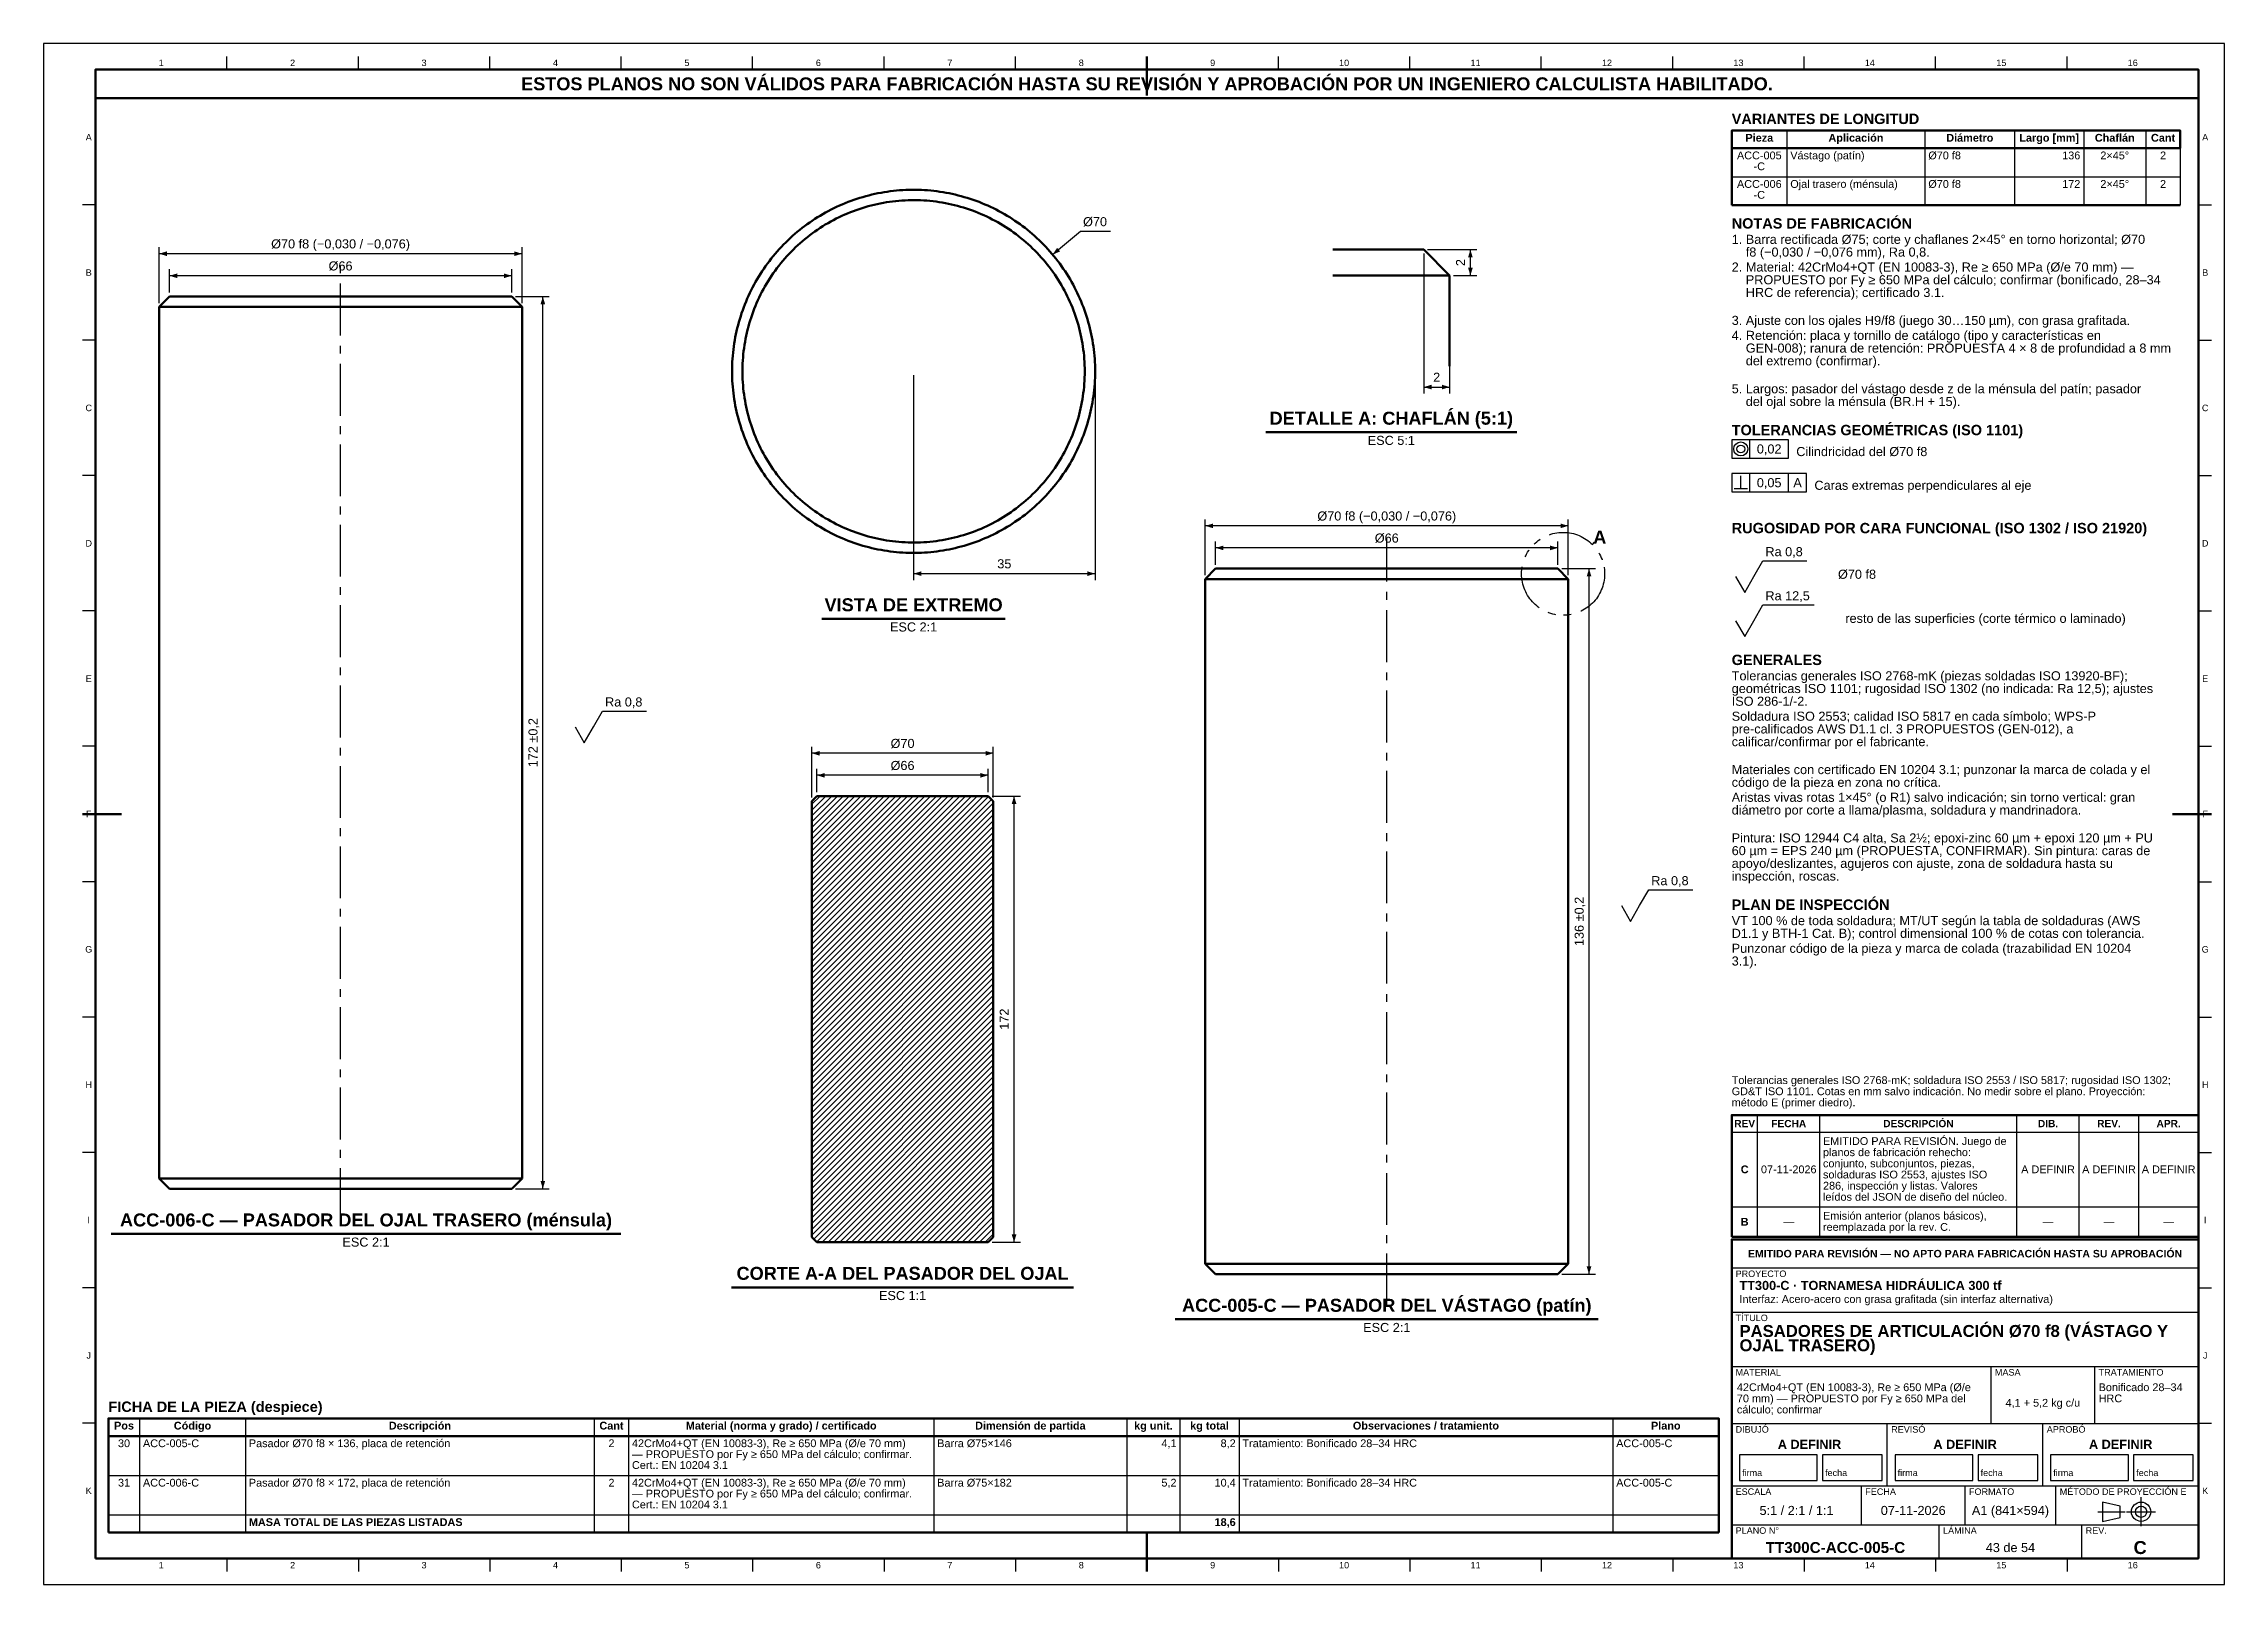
# Model space of a CAD drawing. Header units: millimetres. Extents: x 0 to 841, y 0 to 594.
import ezdxf
from ezdxf.enums import TextEntityAlignment as Align

# ---------------------------------------------------------------- set-up
doc = ezdxf.new("R2010")
doc.units = ezdxf.units.MM
doc.linetypes.add('EJE', pattern=[31, 20, -4, 3, -4])
doc.linetypes.add('FANTASMA', pattern=[35, 18, -4, 3, -3, 3, -4])
for name, color, linetype, lineweight in [('ACH', 7, 'CONTINUOUS', 13), ('COTA', 7, 'CONTINUOUS', 25), ('EJE', 7, 'EJE', 25), ('FANT', 7, 'FANTASMA', 25), ('FINA', 7, 'CONTINUOUS', 25), ('MARCO', 7, 'CONTINUOUS', 70), ('TXT', 7, 'CONTINUOUS', 25), ('VIS', 7, 'CONTINUOUS', 50)]:
    doc.layers.add(name, color=color, linetype=linetype, lineweight=lineweight)
doc.styles.add('STD', font='LiberationSans-Regular.ttf')
doc.styles.add('STDB', font='LiberationSans-Bold.ttf')

msp = doc.modelspace()

# ---------------------------------------------------------------- texts
at = {"layer": 'TXT'}
for s, height, style, p in [('1', 2.5, 'STD', (45.34, 586.6)), ('2', 2.5, 'STD', (96.03, 586.6)), ('3', 2.5, 'STD', (146.72, 586.6)), ('ESTOS PLANOS NO SON VÁLIDOS PARA FABRICACIÓN HASTA SU REVISIÓN Y APROBACIÓN POR UN INGENIERO CALCULISTA HABILITADO.', 5, 'STDB', (425.5, 578.5)), ('4', 2.5, 'STD', (197.41, 586.6)), ('5', 2.5, 'STD', (248.09, 586.6)), ('6', 2.5, 'STD', (298.78, 586.6)), ('7', 2.5, 'STD', (349.47, 586.6)), ('8', 2.5, 'STD', (400.16, 586.6)), ('9', 2.5, 'STD', (450.84, 586.6)), ('10', 2.5, 'STD', (501.53, 586.6)), ('11', 2.5, 'STD', (552.22, 586.6)), ('12', 2.5, 'STD', (602.91, 586.6)), ('13', 2.5, 'STD', (653.59, 586.6)), ('14', 2.5, 'STD', (704.28, 586.6)), ('15', 2.5, 'STD', (754.97, 586.6)), ('16', 2.5, 'STD', (805.66, 586.6)), ('A', 2.5, 'STD', (17.4, 557.91)), ('Pieza', 3, 'STDB', (661.65, 557.7)), ('Aplicación', 3, 'STDB', (698.91, 557.7)), ('Diámetro', 3, 'STDB', (742.82, 557.7)), ('Largo [mm]', 3, 'STDB', (773.43, 557.7)), ('Chaflán', 3, 'STDB', (798.72, 557.7)), ('Cant', 3, 'STDB', (817.35, 557.7)), ('A', 2.5, 'STD', (833.6, 557.91)), ('ACC-005', 3, 'STD', (661.65, 550.9)), ('-C', 3, 'STD', (661.65, 546.7)), ('2×45°', 3, 'STD', (798.72, 550.9)), ('2', 3, 'STD', (817.35, 550.9)), ('ACC-006', 3, 'STD', (661.65, 539.9)), ('2×45°', 3, 'STD', (798.72, 539.9)), ('2', 3, 'STD', (817.35, 539.9)), ('-C', 3, 'STD', (661.65, 535.7)), ('B', 2.5, 'STD', (17.4, 505.73)), ('B', 2.5, 'STD', (833.6, 505.73)), ('C', 2.5, 'STD', (17.4, 453.55)), ('C', 2.5, 'STD', (833.6, 453.55)), ('0,02', 3.5, 'STD', (665.45, 437.73)), ('0,05', 3.5, 'STD', (665.45, 424.73)), ('A', 3.5, 'STD', (676.4, 424.73)), ('A', 5, 'STDB', (600.13, 403.74)), ('D', 2.5, 'STD', (17.4, 401.36)), ('D', 2.5, 'STD', (833.6, 401.36)), ('E', 2.5, 'STD', (17.4, 349.18)), ('E', 2.5, 'STD', (833.6, 349.18)), ('F', 2.5, 'STD', (17.4, 297)), ('F', 2.5, 'STD', (833.6, 297)), ('G', 2.5, 'STD', (17.4, 244.82)), ('G', 2.5, 'STD', (833.6, 244.82)), ('H', 2.5, 'STD', (17.4, 192.64)), ('H', 2.5, 'STD', (833.6, 192.64)), ('REV', 2.8, 'STDB', (656, 177.65)), ('FECHA', 2.8, 'STDB', (673, 177.65)), ('DESCRIPCIÓN', 2.8, 'STDB', (723, 177.65)), ('DIB.', 2.8, 'STDB', (773, 177.65)), ('REV.', 2.8, 'STDB', (796.5, 177.65)), ('APR.', 2.8, 'STDB', (819.5, 177.65)), ('C', 3, 'STDB', (656, 160)), ('07-11-2026', 3, 'STD', (673, 160)), ('A DEFINIR', 3, 'STD', (773, 160)), ('A DEFINIR', 3, 'STD', (796.5, 160)), ('A DEFINIR', 3, 'STD', (819.5, 160)), ('I', 2.5, 'STD', (17.4, 140.45)), ('B', 3, 'STDB', (656, 139.8)), ('—', 3, 'STD', (673, 139.8)), ('—', 3, 'STD', (773, 139.8)), ('—', 3, 'STD', (796.5, 139.8)), ('—', 3, 'STD', (819.5, 139.8)), ('I', 2.5, 'STD', (833.6, 140.45)), ('EMITIDO PARA REVISIÓN — NO APTO PARA FABRICACIÓN HASTA SU APROBACIÓN', 2.9, 'STDB', (741, 127.5)), ('J', 2.5, 'STD', (17.4, 88.27)), ('J', 2.5, 'STD', (833.6, 88.27)), ('4,1 + 5,2 kg c/u', 3, 'STD', (771, 70)), ('Pos', 3, 'STDB', (31.01, 61.2)), ('Código', 3, 'STDB', (57.43, 61.2)), ('Descripción', 3, 'STDB', (145.12, 61.2)), ('Cant', 3, 'STDB', (218.99, 61.2)), ('Material (norma y grado) / certificado', 3, 'STDB', (284.45, 61.2)), ('Dimensión de partida', 3, 'STDB', (380.54, 61.2)), ('kg unit.', 3, 'STDB', (427.99, 61.2)), ('kg total', 3, 'STDB', (449.61, 61.2)), ('Observaciones / tratamiento', 3, 'STDB', (533.09, 61.2)), ('Plano', 3, 'STDB', (625.58, 61.2)), ('30', 3, 'STD', (31.01, 54.4)), ('2', 3, 'STD', (218.99, 54.4)), ('A DEFINIR', 3.5, 'STDB', (681, 54)), ('A DEFINIR', 3.5, 'STDB', (741, 54)), ('A DEFINIR', 3.5, 'STDB', (801, 54)), ('K', 2.5, 'STD', (17.4, 36.09)), ('31', 3, 'STD', (31.01, 39.2)), ('2', 3, 'STD', (218.99, 39.2)), ('K', 2.5, 'STD', (833.6, 36.09)), ('5:1 / 2:1 / 1:1', 3.5, 'STD', (676, 28.5)), ('07-11-2026', 3.5, 'STD', (721, 28.5)), ('A1 (841×594)', 3.5, 'STD', (758.5, 28.5)), ('1', 2.5, 'STD', (45.34, 7.4)), ('2', 2.5, 'STD', (96.03, 7.4)), ('3', 2.5, 'STD', (146.72, 7.4)), ('4', 2.5, 'STD', (197.41, 7.4)), ('5', 2.5, 'STD', (248.09, 7.4)), ('6', 2.5, 'STD', (298.78, 7.4)), ('7', 2.5, 'STD', (349.47, 7.4)), ('8', 2.5, 'STD', (400.16, 7.4)), ('9', 2.5, 'STD', (450.84, 7.4)), ('10', 2.5, 'STD', (501.53, 7.4)), ('11', 2.5, 'STD', (552.22, 7.4)), ('12', 2.5, 'STD', (602.91, 7.4)), ('13', 2.5, 'STD', (653.59, 7.4)), ('TT300C-ACC-005-C', 4.2, 'STDB', (691, 14.2)), ('14', 2.5, 'STD', (704.28, 7.4)), ('43 de 54', 3.5, 'STD', (758.5, 14.2)), ('15', 2.5, 'STD', (754.97, 7.4)), ('16', 2.5, 'STD', (805.66, 7.4)), ('C', 5, 'STDB', (808.5, 14.2))]:
    msp.add_text(s, height=height, dxfattribs=dict(at, style=style)).set_placement(p, align=Align.MIDDLE_CENTER)
for s, height, style, p in [('VARIANTES DE LONGITUD', 4, 'STDB', (651, 567)), ('NOTAS DE FABRICACIÓN', 4, 'STDB', (651, 526.7)), ('1. Barra rectificada Ø75; corte y chaflanes 2×45° en torno horizontal; Ø70', 3.5, 'STD', (651, 520.3)), ('    f8 (−0,030 / −0,076 mm), Ra 0,8.', 3.5, 'STD', (651, 515.4)), ('2. Material: 42CrMo4+QT (EN 10083-3), Re ≥ 650 MPa (Ø/e 70 mm) —', 3.5, 'STD', (651, 509.62)), ('    PROPUESTO por Fy ≥ 650 MPa del cálculo; confirmar (bonificado, 28–34', 3.5, 'STD', (651, 504.72)), ('    HRC de referencia); certificado 3.1.', 3.5, 'STD', (651, 499.82)), ('3. Ajuste con los ojales H9/f8 (juego 30…150 µm), con grasa grafitada.', 3.5, 'STD', (651, 489.05)), ('4. Retención: placa y tornillo de catálogo (tipo y características en', 3.5, 'STD', (651, 483.28)), ('    del extremo (confirmar).', 3.5, 'STD', (651, 473.48)), ('    GEN-008); ranura de retención: PROPUESTA 4 × 8 de profundidad a 8 mm', 3.5, 'STD', (651, 478.38)), ('5. Largos: pasador del vástago desde z de la ménsula del patín; pasador', 3.5, 'STD', (651, 462.7)), ('    del ojal sobre la ménsula (BR.H + 15).', 3.5, 'STD', (651, 457.8)), ('TOLERANCIAS GEOMÉTRICAS (ISO 1101)', 4, 'STDB', (651, 447.03)), ('RUGOSIDAD POR CARA FUNCIONAL (ISO 1302 / ISO 21920)', 4, 'STDB', (651, 409.23)), ('GENERALES', 4, 'STDB', (651, 358.43)), ('Tolerancias generales ISO 2768-mK (piezas soldadas ISO 13920-BF);', 3.5, 'STD', (651, 352.03)), ('geométricas ISO 1101; rugosidad ISO 1302 (no indicada: Ra 12,5); ajustes', 3.5, 'STD', (651, 347.13)), ('Soldadura ISO 2553; calidad ISO 5817 en cada símbolo; WPS-P', 3.5, 'STD', (651, 336.45)), ('ISO 286-1/-2.', 3.5, 'STD', (651, 342.23)), ('pre-calificados AWS D1.1 cl. 3 PROPUESTOS (GEN-012), a', 3.5, 'STD', (651, 331.55)), ('calificar/confirmar por el fabricante.', 3.5, 'STD', (651, 326.65)), ('código de la pieza en zona no crítica.', 3.5, 'STD', (651, 310.98)), ('Materiales con certificado EN 10204 3.1; punzonar la marca de colada y el', 3.5, 'STD', (651, 315.88)), ('Aristas vivas rotas 1×45° (o R1) salvo indicación; sin torno vertical: gran', 3.5, 'STD', (651, 305.2)), ('diámetro por corte a llama/plasma, soldadura y mandrinadora.', 3.5, 'STD', (651, 300.3)), ('Pintura: ISO 12944 C4 alta, Sa 2½; epoxi-zinc 60 µm + epoxi 120 µm + PU', 3.5, 'STD', (651, 289.53)), ('apoyo/deslizantes, agujeros con ajuste, zona de soldadura hasta su', 3.5, 'STD', (651, 279.73)), ('60 µm = EPS 240 µm (PROPUESTA, CONFIRMAR). Sin pintura: caras de', 3.5, 'STD', (651, 284.63)), ('inspección, roscas.', 3.5, 'STD', (651, 274.83)), ('PLAN DE INSPECCIÓN', 4, 'STDB', (651, 264.05)), ('VT 100 % de toda soldadura; MT/UT según la tabla de soldaduras (AWS', 3.5, 'STD', (651, 257.65)), ('D1.1 y BTH-1 Cat. B); control dimensional 100 % de cotas con tolerancia.', 3.5, 'STD', (651, 252.75)), ('Punzonar código de la pieza y marca de colada (trazabilidad EN 10204', 3.5, 'STD', (651, 246.98)), ('3.1).', 3.5, 'STD', (651, 242.08)), ('planos de fabricación rehecho:', 3, 'STD', (686.2, 168.1)), ('EMITIDO PARA REVISIÓN. Juego de', 3, 'STD', (686.2, 172.4)), ('conjunto, subconjuntos, piezas,', 3, 'STD', (686.2, 163.8)), ('soldaduras ISO 2553, ajustes ISO', 3, 'STD', (686.2, 159.5)), ('286, inspección y listas. Valores', 3, 'STD', (686.2, 155.2)), ('leídos del JSON de diseño del núcleo.', 3, 'STD', (686.2, 150.9)), ('Emisión anterior (planos básicos),', 3, 'STD', (686.2, 143.6)), ('reemplazada por la rev. C.', 3, 'STD', (686.2, 139.3)), ('PROYECTO', 2.5, 'STD', (652.5, 121)), ('TT300-C · TORNAMESA HIDRÁULICA 300 tf', 3.5, 'STDB', (654, 117)), ('Interfaz: Acero-acero con grasa grafitada (sin interfaz alternativa)', 3, 'STD', (654, 111.5)), ('TÍTULO', 2.5, 'STD', (652.5, 104)), ('PASADORES DE ARTICULACIÓN Ø70 f8 (VÁSTAGO Y', 4.6, 'STDB', (654, 100)), ('OJAL TRASERO)', 4.6, 'STDB', (654, 94.48)), ('MATERIAL', 2.5, 'STD', (652.5, 83)), ('42CrMo4+QT (EN 10083-3), Re ≥ 650 MPa (Ø/e', 3, 'STD', (653, 77.5)), ('MASA', 2.5, 'STD', (752.5, 83)), ('TRATAMIENTO', 2.5, 'STD', (792.5, 83)), ('Bonificado 28–34', 3, 'STD', (792.5, 77.5)), ('FICHA DE LA PIEZA (despiece)', 4, 'STDB', (25, 70.5)), ('cálculo; confirmar', 3, 'STD', (653, 68.9)), ('70 mm) — PROPUESTO por Fy ≥ 650 MPa del', 3, 'STD', (653, 73.2)), ('HRC', 3, 'STD', (792.5, 73.2)), ('DIBUJÓ', 2.5, 'STD', (652.5, 61)), ('REVISÓ', 2.5, 'STD', (712.5, 61)), ('APROBÓ', 2.5, 'STD', (772.5, 61)), ('ESCALA', 2.5, 'STD', (652.5, 37)), ('FECHA', 2.5, 'STD', (702.5, 37)), ('FORMATO', 2.5, 'STD', (742.5, 37)), ('MÉTODO DE PROYECCIÓN E', 2.5, 'STD', (777.5, 37)), ('PLANO N°', 2.5, 'STD', (652.5, 22)), ('LÁMINA', 2.5, 'STD', (732.5, 22)), ('REV.', 2.5, 'STD', (787.5, 22))]:
    msp.add_text(s, height=height, dxfattribs=dict(at, style=style)).set_placement(p, align=Align.TOP_LEFT)
for s, height, style, p in [('Vástago (patín)', 3, 'STD', (673.59, 550.9)), ('Ø70 f8', 3, 'STD', (726.82, 550.9)), ('Ojal trasero (ménsula)', 3, 'STD', (673.59, 539.9)), ('Ø70 f8', 3, 'STD', (726.82, 539.9)), ('Cilindricidad del Ø70 f8', 3.5, 'STD', (675.9, 436.73)), ('Caras extremas perpendiculares al eje', 3.5, 'STD', (682.9, 423.73)), ('Ø70 f8', 3.5, 'STD', (691.99, 389.43)), ('resto de las superficies (corte térmico o laminado)', 3.5, 'STD', (694.82, 372.43)), ('ACC-005-C', 3, 'STD', (38.31, 54.4)), ('Pasador Ø70 f8 × 136, placa de retención', 3, 'STD', (79.15, 54.4)), ('— PROPUESTO por Fy ≥ 650 MPa del cálculo; confirmar.', 3, 'STD', (226.89, 50.2)), ('42CrMo4+QT (EN 10083-3), Re ≥ 650 MPa (Ø/e 70 mm)', 3, 'STD', (226.89, 54.4)), ('Barra Ø75×146', 3, 'STD', (344.61, 54.4)), ('Tratamiento: Bonificado 28–34 HRC', 3, 'STD', (462.32, 54.4)), ('ACC-005-C', 3, 'STD', (606.46, 54.4)), ('Cert.: EN 10204 3.1', 3, 'STD', (226.89, 46)), ('ACC-006-C', 3, 'STD', (38.31, 39.2)), ('Pasador Ø70 f8 × 172, placa de retención', 3, 'STD', (79.15, 39.2)), ('— PROPUESTO por Fy ≥ 650 MPa del cálculo; confirmar.', 3, 'STD', (226.89, 35)), ('42CrMo4+QT (EN 10083-3), Re ≥ 650 MPa (Ø/e 70 mm)', 3, 'STD', (226.89, 39.2)), ('Barra Ø75×182', 3, 'STD', (344.61, 39.2)), ('Tratamiento: Bonificado 28–34 HRC', 3, 'STD', (462.32, 39.2)), ('ACC-005-C', 3, 'STD', (606.46, 39.2)), ('MASA TOTAL DE LAS PIEZAS LISTADAS', 3, 'STDB', (79.15, 24)), ('Cert.: EN 10204 3.1', 3, 'STD', (226.89, 30.8))]:
    msp.add_text(s, height=height, dxfattribs=dict(at, style=style)).set_placement(p, align=Align.MIDDLE_LEFT)
for s, style, p in [('136', 'STD', (785.44, 550.9)), ('172', 'STD', (785.44, 539.9)), ('4,1', 'STD', (436.9, 54.4)), ('8,2', 'STD', (459.72, 54.4)), ('5,2', 'STD', (436.9, 39.2)), ('10,4', 'STD', (459.72, 39.2)), ('18,6', 'STDB', (459.72, 24))]:
    msp.add_text(s, height=3, dxfattribs=dict(at, style=style)).set_placement(p, align=Align.MIDDLE_RIGHT)
at = {"layer": 'TXT', "style": 'STD'}
for s, height, p in [('Ø70', 3.5, (400.85, 522.55)), ('Ra 0,8', 3.5, (664, 395.33)), ('Ra 12,5', 3.5, (664, 378.33)), ('Ra 0,8', 3.5, (216.52, 337.4)), ('Ra 0,8', 3.5, (619.98, 268.49)), ('Tolerancias generales ISO 2768-mK; soldadura ISO 2553 / ISO 5817; rugosidad ISO 1302;', 3, (651, 192)), ('GD&T ISO 1101. Cotas en mm salvo indicación. No medir sobre el plano. Proyección:', 3, (651, 187.7)), ('método E (primer diedro).', 3, (651, 183.4)), ('firma', 2.5, (655, 41)), ('fecha', 2.5, (687, 41)), ('firma', 2.5, (715, 41)), ('fecha', 2.5, (747, 41)), ('firma', 2.5, (775, 41)), ('fecha', 2.5, (807, 41))]:
    msp.add_text(s, height=height, dxfattribs=at).set_placement(p, align=Align.BOTTOM_LEFT)
for s, rotation, p in [('Ø70 f8 (−0,030 / −0,076)', 360, (114.52, 514)), ('Ø66', 360, (114.52, 505.5)), ('2', 90, (549.23, 509.59)), ('Ø70 f8 (−0,030 / −0,076)', 360, (517.98, 409.09)), ('Ø66', 360, (517.98, 400.59)), ('172 ±0,2', 90, (191.52, 324.5)), ('Ø70', 360, (331.25, 321.41)), ('Ø66', 360, (331.25, 312.91)), ('136 ±0,2', 90, (594.98, 255.59)), ('172', 90, (373.25, 217.91))]:
    msp.add_text(s, height=3.5, rotation=rotation, dxfattribs=at).set_placement(p, align=Align.BOTTOM_CENTER)
at = {"layer": 'TXT'}
for s, height, style, p in [('2', 3.5, 'STD', (537.23, 462.59)), ('DETALLE A: CHAFLÁN (5:1)', 5, 'STDB', (519.73, 445.59)), ('35', 3.5, 'STD', (370.5, 390.66)), ('VISTA DE EXTREMO', 5, 'STDB', (335.5, 373.66)), ('ACC-006-C — PASADOR DEL OJAL TRASERO (ménsula)', 5, 'STDB', (124.33, 136.5)), ('CORTE A-A DEL PASADOR DEL OJAL', 5, 'STDB', (331.25, 115.91)), ('ACC-005-C — PASADOR DEL VÁSTAGO (patín)', 5, 'STDB', (517.98, 103.59))]:
    msp.add_text(s, height=height, dxfattribs=dict(at, style=style)).set_placement(p, align=Align.BOTTOM_CENTER)
at = {"layer": 'TXT', "style": 'STD'}
for s, p in [('ESC 5:1', (519.73, 442.79)), ('ESC 2:1', (335.5, 370.86)), ('ESC 2:1', (124.33, 133.7)), ('ESC 1:1', (331.25, 113.11)), ('ESC 2:1', (517.98, 100.79))]:
    msp.add_text(s, height=3.5, dxfattribs=at).set_placement(p, align=Align.TOP_CENTER)

# ---------------------------------------------------------------- hatches: boundary and pattern name
at = {"layer": 'ACH'}
h = msp.add_hatch(dxfattribs=at)
h.set_pattern_fill('ANSI31', scale=0.5)
h.paths.add_polyline_path([(366.25, 301.91), (366.25, 133.91), (364.25, 131.91), (298.25, 131.91), (296.25, 133.91), (296.25, 301.91), (298.25, 303.91), (364.25, 303.91)])

# ---------------------------------------------------------------- linework, layer by layer
at = {"layer": 'COTA'}
for p, q in [((389.12, 512.65), (399.85, 521.65)), ((399.85, 521.65), (411.46, 521.65)), ((44.52, 494), (44.52, 515.5)), ((184.52, 494), (184.52, 515.5)), ((532.23, 513.09), (532.23, 459.09)), ((533.73, 514.59), (552.73, 514.59)), ((550.23, 504.59), (550.23, 514.59)), ((184.52, 513), (44.52, 513)), ((48.52, 498), (48.52, 507)), ((180.52, 498), (180.52, 507)), ((180.52, 504.5), (48.52, 504.5)), ((182.02, 496.5), (195.02, 496.5)), ((192.52, 152.5), (192.52, 496.5)), ((542.23, 503.09), (542.23, 459.09)), ((543.73, 504.59), (552.73, 504.59)), ((335.5, 466.16), (335.5, 387.16)), ((405.5, 466.16), (405.5, 387.16)), ((532.23, 461.59), (542.23, 461.59)), ((658, 434.23), (658, 441.23)), ((651.9, 422.53), (657.1, 422.53)), ((654.5, 422.53), (654.5, 427.33)), ((658, 421.23), (658, 428.23)), ((672.9, 421.23), (672.9, 428.23)), ((447.98, 389.09), (447.98, 410.59)), ((587.98, 408.09), (447.98, 408.09)), ((587.98, 389.09), (587.98, 410.59)), ((451.98, 393.09), (451.98, 402.09)), ((583.98, 399.59), (451.98, 399.59)), ((583.98, 393.09), (583.98, 402.09)), ((335.5, 389.66), (405.5, 389.66)), ((585.48, 391.59), (598.48, 391.59)), ((595.98, 119.59), (595.98, 391.59)), ((296.25, 303.41), (296.25, 322.91)), ((366.25, 320.41), (296.25, 320.41)), ((366.25, 303.41), (366.25, 322.91)), ((298.25, 305.41), (298.25, 314.41)), ((364.25, 311.91), (298.25, 311.91)), ((364.25, 305.41), (364.25, 314.41)), ((365.75, 303.91), (376.75, 303.91)), ((374.25, 131.91), (374.25, 303.91)), ((182.02, 152.5), (195.02, 152.5)), ((365.75, 131.91), (376.75, 131.91)), ((585.48, 119.59), (598.48, 119.59))]:
    msp.add_line(p, q, dxfattribs=at)
for points in [[(651, 434.23), (672.9, 434.23), (672.9, 441.23), (651, 441.23)], [(651, 421.23), (679.9, 421.23), (679.9, 428.23), (651, 428.23)]]:
    msp.add_lwpolyline(points, close=True, dxfattribs=at)
for points in [[(652.5, 388.53), (656, 382.43), (659.5, 388.53)], [(659.5, 388.53), (663, 394.63), (679.99, 394.63)], [(652.5, 371.53), (656, 365.43), (659.5, 371.53)], [(659.5, 371.53), (663, 377.63), (682.82, 377.63)], [(212.02, 330.6), (215.52, 336.7), (232.5, 336.7)], [(205.02, 330.6), (208.52, 324.5), (212.02, 330.6)], [(608.48, 261.69), (611.98, 255.59), (615.48, 261.69)], [(615.48, 261.69), (618.98, 267.79), (635.97, 267.79)]]:
    msp.add_lwpolyline(points, dxfattribs=at)
for radius in [2.7, 1.5]:
    msp.add_circle((654.5, 437.73), radius, dxfattribs=at)
for points in [[(44.52, 513), (47.52, 512.1), (47.52, 513.9)], [(184.52, 513), (181.52, 513.9), (181.52, 512.1)], [(389.12, 512.65), (392, 513.89), (390.84, 515.27)], [(550.23, 514.59), (549.33, 511.59), (551.13, 511.59)], [(48.52, 504.5), (51.52, 503.6), (51.52, 505.4)], [(180.52, 504.5), (177.52, 505.4), (177.52, 503.6)], [(550.23, 504.59), (551.13, 507.59), (549.33, 507.59)], [(192.52, 496.5), (191.62, 493.5), (193.42, 493.5)], [(532.23, 461.59), (535.23, 460.69), (535.23, 462.49)], [(542.23, 461.59), (539.23, 462.49), (539.23, 460.69)], [(447.98, 408.09), (450.98, 407.19), (450.98, 408.99)], [(587.98, 408.09), (584.98, 408.99), (584.98, 407.19)], [(451.98, 399.59), (454.98, 398.69), (454.98, 400.49)], [(583.98, 399.59), (580.98, 400.49), (580.98, 398.69)], [(335.5, 389.66), (338.5, 388.76), (338.5, 390.56)], [(405.5, 389.66), (402.5, 390.56), (402.5, 388.76)], [(595.98, 391.59), (595.08, 388.59), (596.88, 388.59)], [(296.25, 320.41), (299.25, 319.51), (299.25, 321.31)], [(366.25, 320.41), (363.25, 321.31), (363.25, 319.51)], [(298.25, 311.91), (301.25, 311.01), (301.25, 312.81)], [(364.25, 311.91), (361.25, 312.81), (361.25, 311.01)], [(374.25, 303.91), (373.35, 300.91), (375.15, 300.91)], [(192.52, 152.5), (193.42, 155.5), (191.62, 155.5)], [(374.25, 131.91), (375.15, 134.91), (373.35, 134.91)], [(595.98, 119.59), (596.88, 122.59), (595.08, 122.59)]]:
    msp.add_solid(points, dxfattribs=at)
at = {"layer": 'EJE'}
for p, q in [((114.52, 140.5), (114.52, 508.5)), ((517.98, 107.59), (517.98, 403.59)), ((792.14, 28), (802.68, 28)), ((803.3, 28), (814.46, 28)), ((808.88, 22.42), (808.88, 33.58))]:
    msp.add_line(p, q, dxfattribs=at)
at = {"layer": 'FANT'}
msp.add_line((597.3, 400.91), (598.13, 401.74), dxfattribs=at)
msp.add_circle((585.98, 389.59), 16, dxfattribs=at)
at = {"layer": 'FINA'}
for p, q in [((70.69, 584), (70.69, 589)), ((121.38, 584), (121.38, 589)), ((172.06, 584), (172.06, 589)), ((222.75, 584), (222.75, 589)), ((273.44, 584), (273.44, 589)), ((324.12, 584), (324.12, 589)), ((374.81, 584), (374.81, 589)), ((425.5, 584), (425.5, 589)), ((476.19, 584), (476.19, 589)), ((526.88, 584), (526.88, 589)), ((577.56, 584), (577.56, 589)), ((628.25, 584), (628.25, 589)), ((678.94, 584), (678.94, 589)), ((729.62, 584), (729.62, 589)), ((780.31, 584), (780.31, 589)), ((672.29, 560.5), (672.29, 531.7)), ((725.52, 560.5), (725.52, 531.7)), ((760.12, 560.5), (760.12, 531.7)), ((786.74, 560.5), (786.74, 531.7)), ((810.69, 560.5), (810.69, 531.7)), ((824, 560.5), (824, 531.7)), ((651, 553.7), (824, 553.7)), ((651, 542.7), (824, 542.7)), ((20, 531.82), (15, 531.82)), ((831, 531.82), (836, 531.82)), ((20, 479.64), (15, 479.64)), ((831, 479.64), (836, 479.64)), ((20, 427.45), (15, 427.45)), ((831, 427.45), (836, 427.45)), ((20, 375.27), (15, 375.27)), ((831, 375.27), (836, 375.27)), ((20, 323.09), (15, 323.09)), ((831, 323.09), (836, 323.09)), ((20, 270.91), (15, 270.91)), ((831, 270.91), (836, 270.91)), ((20, 218.73), (15, 218.73)), ((831, 218.73), (836, 218.73)), ((661, 134), (661, 180.9)), ((685, 134), (685, 180.9)), ((761, 134), (761, 180.9)), ((785, 134), (785, 180.9)), ((808, 134), (808, 180.9)), ((651, 174.4), (831, 174.4)), ((20, 166.55), (15, 166.55)), ((831, 166.55), (836, 166.55)), ((651, 145.6), (831, 145.6)), ((651, 134), (831, 134)), ((651, 133), (831, 133)), ((651, 122), (831, 122)), ((20, 114.36), (15, 114.36)), ((831, 114.36), (836, 114.36)), ((651, 105), (831, 105)), ((651, 84), (831, 84)), ((751, 62), (751, 84)), ((791, 62), (791, 84)), ((20, 62.18), (15, 62.18)), ((37.01, 64), (37.01, 20)), ((77.85, 64), (77.85, 20)), ((212.38, 64), (212.38, 20)), ((225.59, 64), (225.59, 20)), ((343.31, 64), (343.31, 20)), ((417.78, 64), (417.78, 20)), ((438.2, 64), (438.2, 20)), ((461.02, 64), (461.02, 20)), ((605.16, 64), (605.16, 20)), ((651, 62), (831, 62)), ((711, 38), (711, 62)), ((771, 38), (771, 62)), ((831, 62.18), (836, 62.18)), ((25, 57.2), (646, 57.2)), ((25, 42), (646, 42)), ((651, 38), (831, 38)), ((701, 23), (701, 38)), ((741, 23), (741, 38)), ((776, 23), (776, 38)), ((25, 26.8), (646, 26.8)), ((651, 23), (831, 23)), ((731, 10), (731, 23)), ((786, 10), (786, 23)), ((70.69, 10), (70.69, 5)), ((121.38, 10), (121.38, 5)), ((172.06, 10), (172.06, 5)), ((222.75, 10), (222.75, 5)), ((273.44, 10), (273.44, 5)), ((324.12, 10), (324.12, 5)), ((374.81, 10), (374.81, 5)), ((425.5, 10), (425.5, 5)), ((476.19, 10), (476.19, 5)), ((526.88, 10), (526.88, 5)), ((577.56, 10), (577.56, 5)), ((628.25, 10), (628.25, 5)), ((678.94, 10), (678.94, 5)), ((729.62, 10), (729.62, 5)), ((780.31, 10), (780.31, 5))]:
    msp.add_line(p, q, dxfattribs=at)
for points in [[(0, 0), (841, 0), (841, 594), (0, 594)], [(654, 40), (684, 40), (684, 50), (654, 50)], [(686, 40), (709, 40), (709, 50), (686, 50)], [(714, 40), (744, 40), (744, 50), (714, 50)], [(746, 40), (769, 40), (769, 50), (746, 50)], [(774, 40), (804, 40), (804, 50), (774, 50)], [(806, 40), (829, 40), (829, 50), (806, 50)], [(794, 24.28), (800.82, 25.83), (800.82, 30.17), (794, 31.72)]]:
    msp.add_lwpolyline(points, close=True, dxfattribs=at)
for radius in [3.72, 2.17]:
    msp.add_circle((808.88, 28), radius, dxfattribs=at)
at = {"layer": 'MARCO'}
for p, q in [((425.5, 589), (425.5, 574)), ((15, 297), (30, 297)), ((836, 297), (821, 297)), ((425.5, 5), (425.5, 20))]:
    msp.add_line(p, q, dxfattribs=at)
for points in [[(20, 10), (831, 10), (831, 584), (20, 584)], [(20, 573), (831, 573), (831, 584), (20, 584)], [(651, 134), (831, 134), (831, 180.9), (651, 180.9)], [(651, 10), (831, 10), (831, 133), (651, 133)]]:
    msp.add_lwpolyline(points, close=True, dxfattribs=at)
at = {"layer": 'VIS'}
for p, q in [((651, 560.5), (651, 531.7)), ((651, 531.7), (824, 531.7)), ((471.29, 444.19), (568.18, 444.19)), ((300.17, 372.26), (370.83, 372.26)), ((26, 135.1), (222.66, 135.1)), ((265.3, 114.51), (397.2, 114.51)), ((436.42, 102.19), (599.55, 102.19)), ((25, 64), (25, 20)), ((646, 64), (646, 20)), ((25, 20), (646, 20))]:
    msp.add_line(p, q, dxfattribs=at)
for points in [[(651, 553.7), (824, 553.7), (824, 560.5), (651, 560.5)], [(25, 57.2), (646, 57.2), (646, 64), (25, 64)]]:
    msp.add_lwpolyline(points, close=True, dxfattribs=at)
for points in [[(405.5, 467.66), (405.49, 468.86), (405.46, 470.06), (405.41, 471.26), (405.34, 472.46), (405.24, 473.66), (405.13, 474.86), (405, 476.05), (404.84, 477.24), (404.67, 478.43), (404.47, 479.62), (404.26, 480.8), (404.02, 481.98), (403.76, 483.15), (403.49, 484.32), (403.19, 485.49), (402.88, 486.65), (402.54, 487.8), (402.18, 488.95), (401.81, 490.09), (401.41, 491.22), (401, 492.35), (400.57, 493.47), (400.11, 494.59), (399.64, 495.69), (399.15, 496.79), (398.64, 497.88), (398.11, 498.96), (397.57, 500.03), (397, 501.09), (396.42, 502.14), (395.82, 503.18), (395.2, 504.21), (394.56, 505.23), (393.91, 506.24), (393.24, 507.23), (392.55, 508.22), (391.85, 509.19), (391.13, 510.15), (390.39, 511.1), (389.63, 512.04), (388.86, 512.96), (388.08, 513.87), (387.28, 514.77), (386.46, 515.65), (385.63, 516.52), (384.78, 517.37), (383.92, 518.21), (383.05, 519.03), (382.16, 519.84), (381.26, 520.63), (380.34, 521.41), (379.41, 522.17), (378.47, 522.92), (377.51, 523.65), (376.55, 524.36), (375.57, 525.06), (374.58, 525.74), (373.57, 526.4), (372.56, 527.04), (371.54, 527.67), (370.5, 528.28), (369.45, 528.87), (368.4, 529.45), (367.33, 530), (366.26, 530.54), (365.17, 531.06), (364.08, 531.56), (362.98, 532.04), (361.87, 532.5), (360.75, 532.95), (359.63, 533.37), (358.5, 533.77), (357.36, 534.16), (356.21, 534.52), (355.06, 534.87), (353.91, 535.2), (352.75, 535.5), (351.58, 535.79), (350.41, 536.05), (349.23, 536.3), (348.05, 536.53), (346.87, 536.73), (345.68, 536.92), (344.49, 537.08), (343.29, 537.22), (342.1, 537.35), (340.9, 537.45), (339.7, 537.53), (338.5, 537.6), (337.3, 537.64), (336.1, 537.66), (334.9, 537.66), (333.7, 537.64), (332.5, 537.6), (331.3, 537.53), (330.1, 537.45), (328.9, 537.35), (327.71, 537.22), (326.51, 537.08), (325.32, 536.92), (324.13, 536.73), (322.95, 536.53), (321.77, 536.3), (320.59, 536.05), (319.42, 535.79), (318.25, 535.5), (317.09, 535.2), (315.94, 534.87), (314.79, 534.52), (313.64, 534.16), (312.5, 533.77), (311.37, 533.37), (310.25, 532.95), (309.13, 532.5), (308.02, 532.04), (306.92, 531.56), (305.83, 531.06), (304.74, 530.54), (303.67, 530), (302.6, 529.45), (301.55, 528.87), (300.5, 528.28), (299.46, 527.67), (298.44, 527.04), (297.43, 526.4), (296.42, 525.74), (295.43, 525.06), (294.45, 524.36), (293.49, 523.65), (292.53, 522.92), (291.59, 522.17), (290.66, 521.41), (289.74, 520.63), (288.84, 519.84), (287.95, 519.03), (287.08, 518.21), (286.22, 517.37), (285.37, 516.52), (284.54, 515.65), (283.72, 514.77), (282.92, 513.87), (282.14, 512.96), (281.37, 512.04), (280.61, 511.1), (279.87, 510.15), (279.15, 509.19), (278.45, 508.22), (277.76, 507.23), (277.09, 506.24), (276.44, 505.23), (275.8, 504.21), (275.18, 503.18), (274.58, 502.14), (274, 501.09), (273.43, 500.03), (272.89, 498.96), (272.36, 497.88), (271.85, 496.79), (271.36, 495.69), (270.89, 494.59), (270.43, 493.47), (270, 492.35), (269.59, 491.22), (269.19, 490.09), (268.82, 488.95), (268.46, 487.8), (268.12, 486.65), (267.81, 485.49), (267.51, 484.32), (267.24, 483.15), (266.98, 481.98), (266.74, 480.8), (266.53, 479.62), (266.33, 478.43), (266.16, 477.24), (266, 476.05), (265.87, 474.86), (265.76, 473.66), (265.66, 472.46), (265.59, 471.26), (265.54, 470.06), (265.51, 468.86), (265.5, 467.66), (265.51, 466.46), (265.54, 465.26), (265.59, 464.06), (265.66, 462.86), (265.76, 461.66), (265.87, 460.46), (266, 459.27), (266.16, 458.08), (266.33, 456.89), (266.53, 455.7), (266.74, 454.52), (266.98, 453.34), (267.24, 452.17), (267.51, 451), (267.81, 449.83), (268.12, 448.67), (268.46, 447.52), (268.82, 446.37), (269.19, 445.23), (269.59, 444.1), (270, 442.97), (270.43, 441.85), (270.89, 440.73), (271.36, 439.63), (271.85, 438.53), (272.36, 437.44), (272.89, 436.36), (273.43, 435.29), (274, 434.23), (274.58, 433.18), (275.18, 432.14), (275.8, 431.11), (276.44, 430.09), (277.09, 429.08), (277.76, 428.09), (278.45, 427.1), (279.15, 426.13), (279.87, 425.17), (280.61, 424.22), (281.37, 423.28), (282.14, 422.36), (282.92, 421.45), (283.72, 420.55), (284.54, 419.67), (285.37, 418.8), (286.22, 417.95), (287.08, 417.11), (287.95, 416.29), (288.84, 415.48), (289.74, 414.69), (290.66, 413.91), (291.59, 413.15), (292.53, 412.4), (293.49, 411.67), (294.45, 410.96), (295.43, 410.26), (296.42, 409.58), (297.43, 408.92), (298.44, 408.28), (299.46, 407.65), (300.5, 407.04), (301.55, 406.45), (302.6, 405.87), (303.67, 405.32), (304.74, 404.78), (305.83, 404.26), (306.92, 403.76), (308.02, 403.28), (309.13, 402.82), (310.25, 402.37), (311.37, 401.95), (312.5, 401.55), (313.64, 401.16), (314.79, 400.79), (315.94, 400.45), (317.09, 400.12), (318.25, 399.82), (319.42, 399.53), (320.59, 399.27), (321.77, 399.02), (322.95, 398.79), (324.13, 398.59), (325.32, 398.4), (326.51, 398.24), (327.71, 398.1), (328.9, 397.97), (330.1, 397.87), (331.3, 397.79), (332.5, 397.72), (333.7, 397.68), (334.9, 397.66), (336.1, 397.66), (337.3, 397.68), (338.5, 397.72), (339.7, 397.79), (340.9, 397.87), (342.1, 397.97), (343.29, 398.1), (344.49, 398.24), (345.68, 398.4), (346.87, 398.59), (348.05, 398.79), (349.23, 399.02), (350.41, 399.27), (351.58, 399.53), (352.75, 399.82), (353.91, 400.12), (355.06, 400.45), (356.21, 400.79), (357.36, 401.16), (358.5, 401.55), (359.63, 401.95), (360.75, 402.37), (361.87, 402.82), (362.98, 403.28), (364.08, 403.76), (365.17, 404.26), (366.26, 404.78), (367.33, 405.32), (368.4, 405.87), (369.45, 406.45), (370.5, 407.04), (371.54, 407.65), (372.56, 408.28), (373.57, 408.92), (374.58, 409.58), (375.57, 410.26), (376.55, 410.96), (377.51, 411.67), (378.47, 412.4), (379.41, 413.15), (380.34, 413.91), (381.26, 414.69), (382.16, 415.48), (383.05, 416.29), (383.92, 417.11), (384.78, 417.95), (385.63, 418.8), (386.46, 419.67), (387.28, 420.55), (388.08, 421.45), (388.86, 422.36), (389.63, 423.28), (390.39, 424.22), (391.13, 425.17), (391.85, 426.13), (392.55, 427.1), (393.24, 428.09), (393.91, 429.08), (394.56, 430.09), (395.2, 431.11), (395.82, 432.14), (396.42, 433.18), (397, 434.23), (397.57, 435.29), (398.11, 436.36), (398.64, 437.44), (399.15, 438.53), (399.64, 439.63), (400.11, 440.73), (400.57, 441.85), (401, 442.97), (401.41, 444.1), (401.81, 445.23), (402.18, 446.37), (402.54, 447.52), (402.88, 448.67), (403.19, 449.83), (403.49, 451), (403.76, 452.17), (404.02, 453.34), (404.26, 454.52), (404.47, 455.7), (404.67, 456.89), (404.84, 458.08), (405, 459.27), (405.13, 460.46), (405.24, 461.66), (405.34, 462.86), (405.41, 464.06), (405.46, 465.26), (405.49, 466.46), (405.5, 467.66)], [(401.5, 467.66), (401.49, 468.86), (401.46, 470.06), (401.4, 471.26), (401.32, 472.46), (401.23, 473.66), (401.11, 474.86), (400.96, 476.05), (400.8, 477.24), (400.62, 478.43), (400.41, 479.61), (400.18, 480.79), (399.93, 481.97), (399.66, 483.14), (399.37, 484.31), (399.05, 485.47), (398.72, 486.62), (398.36, 487.77), (397.99, 488.91), (397.59, 490.04), (397.17, 491.17), (396.73, 492.29), (396.27, 493.4), (395.79, 494.5), (395.3, 495.6), (394.78, 496.68), (394.24, 497.76), (393.68, 498.82), (393.1, 499.88), (392.51, 500.92), (391.89, 501.95), (391.26, 502.97), (390.61, 503.98), (389.93, 504.98), (389.25, 505.97), (388.54, 506.94), (387.82, 507.9), (387.07, 508.84), (386.32, 509.78), (385.54, 510.69), (384.75, 511.6), (383.94, 512.49), (383.12, 513.36), (382.28, 514.22), (381.42, 515.07), (380.55, 515.89), (379.66, 516.71), (378.76, 517.5), (377.85, 518.28), (376.92, 519.05), (375.98, 519.79), (375.02, 520.52), (374.05, 521.23), (373.07, 521.92), (372.07, 522.6), (371.07, 523.26), (370.05, 523.89), (369.02, 524.51), (367.98, 525.12), (366.93, 525.7), (365.86, 526.26), (364.79, 526.8), (363.71, 527.33), (362.62, 527.83), (361.52, 528.31), (360.41, 528.78), (359.29, 529.22), (358.17, 529.65), (357.03, 530.05), (355.9, 530.43), (354.75, 530.79), (353.6, 531.13), (352.44, 531.45), (351.27, 531.75), (350.1, 532.02), (348.93, 532.28), (347.75, 532.51), (346.57, 532.73), (345.38, 532.92), (344.19, 533.09), (343, 533.23), (341.8, 533.36), (340.6, 533.46), (339.4, 533.54), (338.2, 533.6), (337, 533.64), (335.8, 533.66), (334.6, 533.65), (333.4, 533.63), (332.2, 533.58), (331, 533.51), (329.8, 533.41), (328.6, 533.3), (327.41, 533.16), (326.22, 533), (325.03, 532.82), (323.84, 532.62), (322.66, 532.4), (321.48, 532.15), (320.31, 531.89), (319.14, 531.6), (317.98, 531.29), (316.83, 530.96), (315.68, 530.61), (314.53, 530.24), (313.4, 529.85), (312.27, 529.44), (311.15, 529), (310.03, 528.55), (308.93, 528.08), (307.83, 527.58), (306.75, 527.07), (305.67, 526.53), (304.6, 525.98), (303.55, 525.41), (302.5, 524.82), (301.46, 524.21), (300.44, 523.58), (299.43, 522.93), (298.43, 522.26), (297.44, 521.58), (296.46, 520.88), (295.5, 520.16), (294.55, 519.42), (293.62, 518.67), (292.69, 517.9), (291.79, 517.11), (290.89, 516.3), (290.01, 515.48), (289.15, 514.65), (288.3, 513.79), (287.47, 512.93), (286.65, 512.05), (285.85, 511.15), (285.07, 510.24), (284.3, 509.31), (283.55, 508.37), (282.82, 507.42), (282.1, 506.45), (281.41, 505.47), (280.73, 504.48), (280.07, 503.48), (279.42, 502.46), (278.8, 501.44), (278.19, 500.4), (277.61, 499.35), (277.04, 498.29), (276.49, 497.22), (275.96, 496.14), (275.45, 495.05), (274.96, 493.95), (274.5, 492.85), (274.05, 491.73), (273.62, 490.61), (273.21, 489.48), (272.82, 488.34), (272.46, 487.2), (272.11, 486.04), (271.79, 484.89), (271.48, 483.72), (271.2, 482.56), (270.94, 481.38), (270.7, 480.2), (270.49, 479.02), (270.29, 477.84), (270.11, 476.65), (269.96, 475.45), (269.83, 474.26), (269.72, 473.06), (269.63, 471.86), (269.57, 470.66), (269.52, 469.46), (269.5, 468.26), (269.5, 467.06), (269.52, 465.86), (269.57, 464.66), (269.63, 463.46), (269.72, 462.26), (269.83, 461.06), (269.96, 459.86), (270.11, 458.67), (270.29, 457.48), (270.49, 456.3), (270.7, 455.12), (270.94, 453.94), (271.2, 452.76), (271.48, 451.6), (271.79, 450.43), (272.11, 449.28), (272.46, 448.12), (272.82, 446.98), (273.21, 445.84), (273.62, 444.71), (274.05, 443.59), (274.5, 442.47), (274.96, 441.37), (275.45, 440.27), (275.96, 439.18), (276.49, 438.1), (277.04, 437.03), (277.61, 435.97), (278.19, 434.92), (278.8, 433.88), (279.42, 432.86), (280.07, 431.84), (280.73, 430.84), (281.41, 429.84), (282.1, 428.87), (282.82, 427.9), (283.55, 426.95), (284.3, 426.01), (285.07, 425.08), (285.85, 424.17), (286.65, 423.27), (287.47, 422.39), (288.3, 421.52), (289.15, 420.67), (290.01, 419.84), (290.89, 419.02), (291.79, 418.21), (292.69, 417.42), (293.62, 416.65), (294.55, 415.9), (295.5, 415.16), (296.46, 414.44), (297.44, 413.74), (298.43, 413.06), (299.43, 412.39), (300.44, 411.74), (301.46, 411.11), (302.5, 410.5), (303.55, 409.91), (304.6, 409.34), (305.67, 408.79), (306.75, 408.25), (307.83, 407.74), (308.93, 407.24), (310.03, 406.77), (311.15, 406.32), (312.27, 405.88), (313.4, 405.47), (314.53, 405.08), (315.68, 404.71), (316.83, 404.36), (317.98, 404.03), (319.14, 403.72), (320.31, 403.43), (321.48, 403.17), (322.66, 402.92), (323.84, 402.7), (325.03, 402.5), (326.22, 402.32), (327.41, 402.16), (328.6, 402.02), (329.8, 401.91), (331, 401.81), (332.2, 401.74), (333.4, 401.69), (334.6, 401.67), (335.8, 401.66), (337, 401.68), (338.2, 401.72), (339.4, 401.78), (340.6, 401.86), (341.8, 401.96), (343, 402.09), (344.19, 402.23), (345.38, 402.4), (346.57, 402.59), (347.75, 402.81), (348.93, 403.04), (350.1, 403.3), (351.27, 403.57), (352.44, 403.87), (353.6, 404.19), (354.75, 404.53), (355.9, 404.89), (357.03, 405.27), (358.17, 405.67), (359.29, 406.1), (360.41, 406.54), (361.52, 407), (362.62, 407.49), (363.71, 407.99), (364.79, 408.52), (365.86, 409.06), (366.93, 409.62), (367.98, 410.2), (369.02, 410.8), (370.05, 411.42), (371.07, 412.06), (372.07, 412.72), (373.07, 413.4), (374.05, 414.09), (375.02, 414.8), (375.98, 415.53), (376.92, 416.27), (377.85, 417.04), (378.76, 417.82), (379.66, 418.61), (380.55, 419.42), (381.42, 420.25), (382.28, 421.1), (383.12, 421.96), (383.94, 422.83), (384.75, 423.72), (385.54, 424.62), (386.32, 425.54), (387.07, 426.48), (387.82, 427.42), (388.54, 428.38), (389.25, 429.35), (389.93, 430.34), (390.61, 431.34), (391.26, 432.35), (391.89, 433.37), (392.51, 434.4), (393.1, 435.44), (393.68, 436.5), (394.24, 437.56), (394.78, 438.64), (395.3, 439.72), (395.79, 440.82), (396.27, 441.92), (396.73, 443.03), (397.17, 444.15), (397.59, 445.27), (397.99, 446.41), (398.36, 447.55), (398.72, 448.7), (399.05, 449.85), (399.37, 451.01), (399.66, 452.18), (399.93, 453.35), (400.18, 454.53), (400.41, 455.71), (400.62, 456.89), (400.8, 458.08), (400.96, 459.27), (401.11, 460.46), (401.23, 461.66), (401.32, 462.86), (401.4, 464.06), (401.46, 465.26), (401.49, 466.46), (401.5, 467.66)], [(497.23, 514.59), (499.23, 514.59), (502.23, 514.59), (505.23, 514.59), (508.23, 514.59), (511.23, 514.59), (514.23, 514.59), (517.23, 514.59), (520.23, 514.59), (523.23, 514.59), (526.23, 514.59), (529.23, 514.59), (532.23, 514.59)], [(542.23, 504.59), (532.23, 514.59)], [(48.52, 496.5), (44.52, 492.5)], [(48.52, 496.5), (49.72, 496.5), (50.92, 496.5), (52.12, 496.5), (53.32, 496.5), (54.52, 496.5), (55.72, 496.5), (56.92, 496.5), (58.12, 496.5), (59.32, 496.5), (60.52, 496.5), (61.72, 496.5), (62.92, 496.5), (64.12, 496.5), (65.32, 496.5), (66.52, 496.5), (67.72, 496.5), (68.92, 496.5), (70.12, 496.5), (71.32, 496.5), (72.52, 496.5), (73.72, 496.5), (74.92, 496.5), (76.12, 496.5), (77.32, 496.5), (78.52, 496.5), (79.72, 496.5), (80.92, 496.5), (82.12, 496.5), (83.32, 496.5), (84.52, 496.5), (85.72, 496.5), (86.92, 496.5), (88.12, 496.5), (89.32, 496.5), (90.52, 496.5), (91.72, 496.5), (92.92, 496.5), (94.12, 496.5), (95.32, 496.5), (96.52, 496.5), (97.72, 496.5), (98.92, 496.5), (100.12, 496.5), (101.32, 496.5), (102.52, 496.5), (103.72, 496.5), (104.92, 496.5), (106.12, 496.5), (107.32, 496.5), (108.52, 496.5), (109.72, 496.5), (110.92, 496.5), (112.12, 496.5), (113.32, 496.5), (114.52, 496.5), (115.72, 496.5), (116.92, 496.5), (118.12, 496.5), (119.32, 496.5), (120.52, 496.5), (121.72, 496.5), (122.92, 496.5), (124.12, 496.5), (125.32, 496.5), (126.52, 496.5), (127.72, 496.5), (128.92, 496.5), (130.12, 496.5), (131.32, 496.5), (132.52, 496.5), (133.72, 496.5), (134.92, 496.5), (136.12, 496.5), (137.32, 496.5), (138.52, 496.5), (139.72, 496.5), (140.92, 496.5), (142.12, 496.5), (143.32, 496.5), (144.52, 496.5), (145.72, 496.5), (146.92, 496.5), (148.12, 496.5), (149.32, 496.5), (150.52, 496.5), (151.72, 496.5), (152.92, 496.5), (154.12, 496.5), (155.32, 496.5), (156.52, 496.5), (157.72, 496.5), (158.92, 496.5), (160.12, 496.5), (161.32, 496.5), (162.52, 496.5), (163.72, 496.5), (164.92, 496.5), (166.12, 496.5), (167.32, 496.5), (168.52, 496.5), (169.72, 496.5), (170.92, 496.5), (172.12, 496.5), (173.32, 496.5), (174.52, 496.5), (175.72, 496.5), (176.92, 496.5), (178.12, 496.5), (179.32, 496.5), (180.52, 496.5)], [(184.52, 492.5), (180.52, 496.5)], [(497.23, 504.59), (499.99, 504.59), (503.01, 504.59), (506.03, 504.59), (509.04, 504.59), (512.06, 504.59), (515.08, 504.59), (518.1, 504.59), (521.11, 504.59), (524.13, 504.59), (527.15, 504.59), (530.16, 504.59), (533.18, 504.59), (536.2, 504.59), (539.22, 504.59), (542.23, 504.59)], [(542.23, 469.59), (542.23, 504.59)], [(44.52, 492.5), (45.72, 492.5), (46.93, 492.5), (48.14, 492.5), (49.34, 492.5), (50.55, 492.5), (51.76, 492.5), (52.96, 492.5), (54.17, 492.5), (55.38, 492.5), (56.59, 492.5), (57.79, 492.5), (59, 492.5), (60.21, 492.5), (61.41, 492.5), (62.62, 492.5), (63.83, 492.5), (65.03, 492.5), (66.24, 492.5), (67.45, 492.5), (68.65, 492.5), (69.86, 492.5), (71.07, 492.5), (72.27, 492.5), (73.48, 492.5), (74.69, 492.5), (75.9, 492.5), (77.1, 492.5), (78.31, 492.5), (79.52, 492.5), (80.72, 492.5), (81.93, 492.5), (83.14, 492.5), (84.34, 492.5), (85.55, 492.5), (86.76, 492.5), (87.96, 492.5), (89.17, 492.5), (90.38, 492.5), (91.59, 492.5), (92.79, 492.5), (94, 492.5), (95.21, 492.5), (96.41, 492.5), (97.62, 492.5), (98.83, 492.5), (100.03, 492.5), (101.24, 492.5), (102.45, 492.5), (103.65, 492.5), (104.86, 492.5), (106.07, 492.5), (107.27, 492.5), (108.48, 492.5), (109.69, 492.5), (110.9, 492.5), (112.1, 492.5), (113.31, 492.5), (114.52, 492.5), (115.72, 492.5), (116.93, 492.5), (118.14, 492.5), (119.34, 492.5), (120.55, 492.5), (121.76, 492.5), (122.96, 492.5), (124.17, 492.5), (125.38, 492.5), (126.59, 492.5), (127.79, 492.5), (129, 492.5), (130.21, 492.5), (131.41, 492.5), (132.62, 492.5), (133.83, 492.5), (135.03, 492.5), (136.24, 492.5), (137.45, 492.5), (138.65, 492.5), (139.86, 492.5), (141.07, 492.5), (142.27, 492.5), (143.48, 492.5), (144.69, 492.5), (145.9, 492.5), (147.1, 492.5), (148.31, 492.5), (149.52, 492.5), (150.72, 492.5), (151.93, 492.5), (153.14, 492.5), (154.34, 492.5), (155.55, 492.5), (156.76, 492.5), (157.96, 492.5), (159.17, 492.5), (160.38, 492.5), (161.59, 492.5), (162.79, 492.5), (164, 492.5), (165.21, 492.5), (166.41, 492.5), (167.62, 492.5), (168.83, 492.5), (170.03, 492.5), (171.24, 492.5), (172.45, 492.5), (173.65, 492.5), (174.86, 492.5), (176.07, 492.5), (177.27, 492.5), (178.48, 492.5), (179.69, 492.5), (180.9, 492.5), (182.1, 492.5), (183.31, 492.5), (184.52, 492.5)], [(44.52, 492.5), (44.52, 156.5)], [(184.52, 156.5), (184.52, 492.5)], [(451.98, 391.59), (447.98, 387.59)], [(447.98, 387.59), (449.19, 387.59), (450.4, 387.59), (451.6, 387.59), (452.81, 387.59), (454.02, 387.59), (455.23, 387.59), (456.43, 387.59), (457.64, 387.59), (458.85, 387.59), (460.05, 387.59), (461.26, 387.59), (462.47, 387.59), (463.67, 387.59), (464.88, 387.59), (466.09, 387.59), (467.29, 387.59), (468.5, 387.59), (469.71, 387.59), (470.91, 387.59), (472.12, 387.59), (473.33, 387.59), (474.54, 387.59), (475.74, 387.59), (476.95, 387.59), (478.16, 387.59), (479.36, 387.59), (480.57, 387.59), (481.78, 387.59), (482.98, 387.59), (484.19, 387.59), (485.4, 387.59), (486.6, 387.59), (487.81, 387.59), (489.02, 387.59), (490.23, 387.59), (491.43, 387.59), (492.64, 387.59), (493.85, 387.59), (495.05, 387.59), (496.26, 387.59), (497.47, 387.59), (498.67, 387.59), (499.88, 387.59), (501.09, 387.59), (502.29, 387.59), (503.5, 387.59), (504.71, 387.59), (505.91, 387.59), (507.12, 387.59), (508.33, 387.59), (509.54, 387.59), (510.74, 387.59), (511.95, 387.59), (513.16, 387.59), (514.36, 387.59), (515.57, 387.59), (516.78, 387.59), (517.98, 387.59), (519.19, 387.59), (520.4, 387.59), (521.6, 387.59), (522.81, 387.59), (524.02, 387.59), (525.23, 387.59), (526.43, 387.59), (527.64, 387.59), (528.85, 387.59), (530.05, 387.59), (531.26, 387.59), (532.47, 387.59), (533.67, 387.59), (534.88, 387.59), (536.09, 387.59), (537.29, 387.59), (538.5, 387.59), (539.71, 387.59), (540.91, 387.59), (542.12, 387.59), (543.33, 387.59), (544.54, 387.59), (545.74, 387.59), (546.95, 387.59), (548.16, 387.59), (549.36, 387.59), (550.57, 387.59), (551.78, 387.59), (552.98, 387.59), (554.19, 387.59), (555.4, 387.59), (556.6, 387.59), (557.81, 387.59), (559.02, 387.59), (560.23, 387.59), (561.43, 387.59), (562.64, 387.59), (563.85, 387.59), (565.05, 387.59), (566.26, 387.59), (567.47, 387.59), (568.67, 387.59), (569.88, 387.59), (571.09, 387.59), (572.29, 387.59), (573.5, 387.59), (574.71, 387.59), (575.91, 387.59), (577.12, 387.59), (578.33, 387.59), (579.54, 387.59), (580.74, 387.59), (581.95, 387.59), (583.16, 387.59), (584.36, 387.59), (585.57, 387.59), (586.78, 387.59), (587.98, 387.59)], [(447.98, 387.59), (447.98, 123.59)], [(451.98, 391.59), (453.18, 391.59), (454.38, 391.59), (455.58, 391.59), (456.78, 391.59), (457.98, 391.59), (459.18, 391.59), (460.38, 391.59), (461.58, 391.59), (462.78, 391.59), (463.98, 391.59), (465.18, 391.59), (466.38, 391.59), (467.58, 391.59), (468.78, 391.59), (469.98, 391.59), (471.18, 391.59), (472.38, 391.59), (473.58, 391.59), (474.78, 391.59), (475.98, 391.59), (477.18, 391.59), (478.38, 391.59), (479.58, 391.59), (480.78, 391.59), (481.98, 391.59), (483.18, 391.59), (484.38, 391.59), (485.58, 391.59), (486.78, 391.59), (487.98, 391.59), (489.18, 391.59), (490.38, 391.59), (491.58, 391.59), (492.78, 391.59), (493.98, 391.59), (495.18, 391.59), (496.38, 391.59), (497.58, 391.59), (498.78, 391.59), (499.98, 391.59), (501.18, 391.59), (502.38, 391.59), (503.58, 391.59), (504.78, 391.59), (505.98, 391.59), (507.18, 391.59), (508.38, 391.59), (509.58, 391.59), (510.78, 391.59), (511.98, 391.59), (513.18, 391.59), (514.38, 391.59), (515.58, 391.59), (516.78, 391.59), (517.98, 391.59), (519.18, 391.59), (520.38, 391.59), (521.58, 391.59), (522.78, 391.59), (523.98, 391.59), (525.18, 391.59), (526.38, 391.59), (527.58, 391.59), (528.78, 391.59), (529.98, 391.59), (531.18, 391.59), (532.38, 391.59), (533.58, 391.59), (534.78, 391.59), (535.98, 391.59), (537.18, 391.59), (538.38, 391.59), (539.58, 391.59), (540.78, 391.59), (541.98, 391.59), (543.18, 391.59), (544.38, 391.59), (545.58, 391.59), (546.78, 391.59), (547.98, 391.59), (549.18, 391.59), (550.38, 391.59), (551.58, 391.59), (552.78, 391.59), (553.98, 391.59), (555.18, 391.59), (556.38, 391.59), (557.58, 391.59), (558.78, 391.59), (559.98, 391.59), (561.18, 391.59), (562.38, 391.59), (563.58, 391.59), (564.78, 391.59), (565.98, 391.59), (567.18, 391.59), (568.38, 391.59), (569.58, 391.59), (570.78, 391.59), (571.98, 391.59), (573.18, 391.59), (574.38, 391.59), (575.58, 391.59), (576.78, 391.59), (577.98, 391.59), (579.18, 391.59), (580.38, 391.59), (581.58, 391.59), (582.78, 391.59), (583.98, 391.59)], [(587.98, 387.59), (583.98, 391.59)], [(587.98, 123.59), (587.98, 387.59)], [(298.25, 303.91), (296.25, 301.91)], [(364.25, 303.91), (298.25, 303.91)], [(366.25, 301.91), (364.25, 303.91)], [(296.25, 301.91), (296.25, 133.91)], [(366.25, 133.91), (366.25, 301.91)], [(44.52, 156.5), (45.72, 156.5), (46.93, 156.5), (48.14, 156.5), (49.34, 156.5), (50.55, 156.5), (51.76, 156.5), (52.96, 156.5), (54.17, 156.5), (55.38, 156.5), (56.59, 156.5), (57.79, 156.5), (59, 156.5), (60.21, 156.5), (61.41, 156.5), (62.62, 156.5), (63.83, 156.5), (65.03, 156.5), (66.24, 156.5), (67.45, 156.5), (68.65, 156.5), (69.86, 156.5), (71.07, 156.5), (72.27, 156.5), (73.48, 156.5), (74.69, 156.5), (75.9, 156.5), (77.1, 156.5), (78.31, 156.5), (79.52, 156.5), (80.72, 156.5), (81.93, 156.5), (83.14, 156.5), (84.34, 156.5), (85.55, 156.5), (86.76, 156.5), (87.96, 156.5), (89.17, 156.5), (90.38, 156.5), (91.59, 156.5), (92.79, 156.5), (94, 156.5), (95.21, 156.5), (96.41, 156.5), (97.62, 156.5), (98.83, 156.5), (100.03, 156.5), (101.24, 156.5), (102.45, 156.5), (103.65, 156.5), (104.86, 156.5), (106.07, 156.5), (107.27, 156.5), (108.48, 156.5), (109.69, 156.5), (110.9, 156.5), (112.1, 156.5), (113.31, 156.5), (114.52, 156.5), (115.72, 156.5), (116.93, 156.5), (118.14, 156.5), (119.34, 156.5), (120.55, 156.5), (121.76, 156.5), (122.96, 156.5), (124.17, 156.5), (125.38, 156.5), (126.59, 156.5), (127.79, 156.5), (129, 156.5), (130.21, 156.5), (131.41, 156.5), (132.62, 156.5), (133.83, 156.5), (135.03, 156.5), (136.24, 156.5), (137.45, 156.5), (138.65, 156.5), (139.86, 156.5), (141.07, 156.5), (142.27, 156.5), (143.48, 156.5), (144.69, 156.5), (145.9, 156.5), (147.1, 156.5), (148.31, 156.5), (149.52, 156.5), (150.72, 156.5), (151.93, 156.5), (153.14, 156.5), (154.34, 156.5), (155.55, 156.5), (156.76, 156.5), (157.96, 156.5), (159.17, 156.5), (160.38, 156.5), (161.59, 156.5), (162.79, 156.5), (164, 156.5), (165.21, 156.5), (166.41, 156.5), (167.62, 156.5), (168.83, 156.5), (170.03, 156.5), (171.24, 156.5), (172.45, 156.5), (173.65, 156.5), (174.86, 156.5), (176.07, 156.5), (177.27, 156.5), (178.48, 156.5), (179.69, 156.5), (180.9, 156.5), (182.1, 156.5), (183.31, 156.5), (184.52, 156.5)], [(48.52, 152.5), (44.52, 156.5)], [(48.52, 152.5), (49.72, 152.5), (50.92, 152.5), (52.12, 152.5), (53.32, 152.5), (54.52, 152.5), (55.72, 152.5), (56.92, 152.5), (58.12, 152.5), (59.32, 152.5), (60.52, 152.5), (61.72, 152.5), (62.92, 152.5), (64.12, 152.5), (65.32, 152.5), (66.52, 152.5), (67.72, 152.5), (68.92, 152.5), (70.12, 152.5), (71.32, 152.5), (72.52, 152.5), (73.72, 152.5), (74.92, 152.5), (76.12, 152.5), (77.32, 152.5), (78.52, 152.5), (79.72, 152.5), (80.92, 152.5), (82.12, 152.5), (83.32, 152.5), (84.52, 152.5), (85.72, 152.5), (86.92, 152.5), (88.12, 152.5), (89.32, 152.5), (90.52, 152.5), (91.72, 152.5), (92.92, 152.5), (94.12, 152.5), (95.32, 152.5), (96.52, 152.5), (97.72, 152.5), (98.92, 152.5), (100.12, 152.5), (101.32, 152.5), (102.52, 152.5), (103.72, 152.5), (104.92, 152.5), (106.12, 152.5), (107.32, 152.5), (108.52, 152.5), (109.72, 152.5), (110.92, 152.5), (112.12, 152.5), (113.32, 152.5), (114.52, 152.5), (115.72, 152.5), (116.92, 152.5), (118.12, 152.5), (119.32, 152.5), (120.52, 152.5), (121.72, 152.5), (122.92, 152.5), (124.12, 152.5), (125.32, 152.5), (126.52, 152.5), (127.72, 152.5), (128.92, 152.5), (130.12, 152.5), (131.32, 152.5), (132.52, 152.5), (133.72, 152.5), (134.92, 152.5), (136.12, 152.5), (137.32, 152.5), (138.52, 152.5), (139.72, 152.5), (140.92, 152.5), (142.12, 152.5), (143.32, 152.5), (144.52, 152.5), (145.72, 152.5), (146.92, 152.5), (148.12, 152.5), (149.32, 152.5), (150.52, 152.5), (151.72, 152.5), (152.92, 152.5), (154.12, 152.5), (155.32, 152.5), (156.52, 152.5), (157.72, 152.5), (158.92, 152.5), (160.12, 152.5), (161.32, 152.5), (162.52, 152.5), (163.72, 152.5), (164.92, 152.5), (166.12, 152.5), (167.32, 152.5), (168.52, 152.5), (169.72, 152.5), (170.92, 152.5), (172.12, 152.5), (173.32, 152.5), (174.52, 152.5), (175.72, 152.5), (176.92, 152.5), (178.12, 152.5), (179.32, 152.5), (180.52, 152.5)], [(184.52, 156.5), (180.52, 152.5)], [(298.25, 131.91), (296.25, 133.91)], [(364.25, 131.91), (298.25, 131.91)], [(366.25, 133.91), (364.25, 131.91)], [(447.98, 123.59), (449.19, 123.59), (450.4, 123.59), (451.6, 123.59), (452.81, 123.59), (454.02, 123.59), (455.23, 123.59), (456.43, 123.59), (457.64, 123.59), (458.85, 123.59), (460.05, 123.59), (461.26, 123.59), (462.47, 123.59), (463.67, 123.59), (464.88, 123.59), (466.09, 123.59), (467.29, 123.59), (468.5, 123.59), (469.71, 123.59), (470.91, 123.59), (472.12, 123.59), (473.33, 123.59), (474.54, 123.59), (475.74, 123.59), (476.95, 123.59), (478.16, 123.59), (479.36, 123.59), (480.57, 123.59), (481.78, 123.59), (482.98, 123.59), (484.19, 123.59), (485.4, 123.59), (486.6, 123.59), (487.81, 123.59), (489.02, 123.59), (490.23, 123.59), (491.43, 123.59), (492.64, 123.59), (493.85, 123.59), (495.05, 123.59), (496.26, 123.59), (497.47, 123.59), (498.67, 123.59), (499.88, 123.59), (501.09, 123.59), (502.29, 123.59), (503.5, 123.59), (504.71, 123.59), (505.91, 123.59), (507.12, 123.59), (508.33, 123.59), (509.54, 123.59), (510.74, 123.59), (511.95, 123.59), (513.16, 123.59), (514.36, 123.59), (515.57, 123.59), (516.78, 123.59), (517.98, 123.59), (519.19, 123.59), (520.4, 123.59), (521.6, 123.59), (522.81, 123.59), (524.02, 123.59), (525.23, 123.59), (526.43, 123.59), (527.64, 123.59), (528.85, 123.59), (530.05, 123.59), (531.26, 123.59), (532.47, 123.59), (533.67, 123.59), (534.88, 123.59), (536.09, 123.59), (537.29, 123.59), (538.5, 123.59), (539.71, 123.59), (540.91, 123.59), (542.12, 123.59), (543.33, 123.59), (544.54, 123.59), (545.74, 123.59), (546.95, 123.59), (548.16, 123.59), (549.36, 123.59), (550.57, 123.59), (551.78, 123.59), (552.98, 123.59), (554.19, 123.59), (555.4, 123.59), (556.6, 123.59), (557.81, 123.59), (559.02, 123.59), (560.23, 123.59), (561.43, 123.59), (562.64, 123.59), (563.85, 123.59), (565.05, 123.59), (566.26, 123.59), (567.47, 123.59), (568.67, 123.59), (569.88, 123.59), (571.09, 123.59), (572.29, 123.59), (573.5, 123.59), (574.71, 123.59), (575.91, 123.59), (577.12, 123.59), (578.33, 123.59), (579.54, 123.59), (580.74, 123.59), (581.95, 123.59), (583.16, 123.59), (584.36, 123.59), (585.57, 123.59), (586.78, 123.59), (587.98, 123.59)], [(451.98, 119.59), (447.98, 123.59)], [(451.98, 119.59), (453.18, 119.59), (454.38, 119.59), (455.58, 119.59), (456.78, 119.59), (457.98, 119.59), (459.18, 119.59), (460.38, 119.59), (461.58, 119.59), (462.78, 119.59), (463.98, 119.59), (465.18, 119.59), (466.38, 119.59), (467.58, 119.59), (468.78, 119.59), (469.98, 119.59), (471.18, 119.59), (472.38, 119.59), (473.58, 119.59), (474.78, 119.59), (475.98, 119.59), (477.18, 119.59), (478.38, 119.59), (479.58, 119.59), (480.78, 119.59), (481.98, 119.59), (483.18, 119.59), (484.38, 119.59), (485.58, 119.59), (486.78, 119.59), (487.98, 119.59), (489.18, 119.59), (490.38, 119.59), (491.58, 119.59), (492.78, 119.59), (493.98, 119.59), (495.18, 119.59), (496.38, 119.59), (497.58, 119.59), (498.78, 119.59), (499.98, 119.59), (501.18, 119.59), (502.38, 119.59), (503.58, 119.59), (504.78, 119.59), (505.98, 119.59), (507.18, 119.59), (508.38, 119.59), (509.58, 119.59), (510.78, 119.59), (511.98, 119.59), (513.18, 119.59), (514.38, 119.59), (515.58, 119.59), (516.78, 119.59), (517.98, 119.59), (519.18, 119.59), (520.38, 119.59), (521.58, 119.59), (522.78, 119.59), (523.98, 119.59), (525.18, 119.59), (526.38, 119.59), (527.58, 119.59), (528.78, 119.59), (529.98, 119.59), (531.18, 119.59), (532.38, 119.59), (533.58, 119.59), (534.78, 119.59), (535.98, 119.59), (537.18, 119.59), (538.38, 119.59), (539.58, 119.59), (540.78, 119.59), (541.98, 119.59), (543.18, 119.59), (544.38, 119.59), (545.58, 119.59), (546.78, 119.59), (547.98, 119.59), (549.18, 119.59), (550.38, 119.59), (551.58, 119.59), (552.78, 119.59), (553.98, 119.59), (555.18, 119.59), (556.38, 119.59), (557.58, 119.59), (558.78, 119.59), (559.98, 119.59), (561.18, 119.59), (562.38, 119.59), (563.58, 119.59), (564.78, 119.59), (565.98, 119.59), (567.18, 119.59), (568.38, 119.59), (569.58, 119.59), (570.78, 119.59), (571.98, 119.59), (573.18, 119.59), (574.38, 119.59), (575.58, 119.59), (576.78, 119.59), (577.98, 119.59), (579.18, 119.59), (580.38, 119.59), (581.58, 119.59), (582.78, 119.59), (583.98, 119.59)], [(587.98, 123.59), (583.98, 119.59)]]:
    msp.add_lwpolyline(points, dxfattribs=at)

msp.set_redraw_order([(e.dxf.handle, doc.entitydb.next_handle()) for e in msp.query("TEXT MTEXT ATTDEF DIMENSION ARC_DIMENSION")])  # texts and dimensions are drawn at this point

doc.saveas('drawing.dxf')
